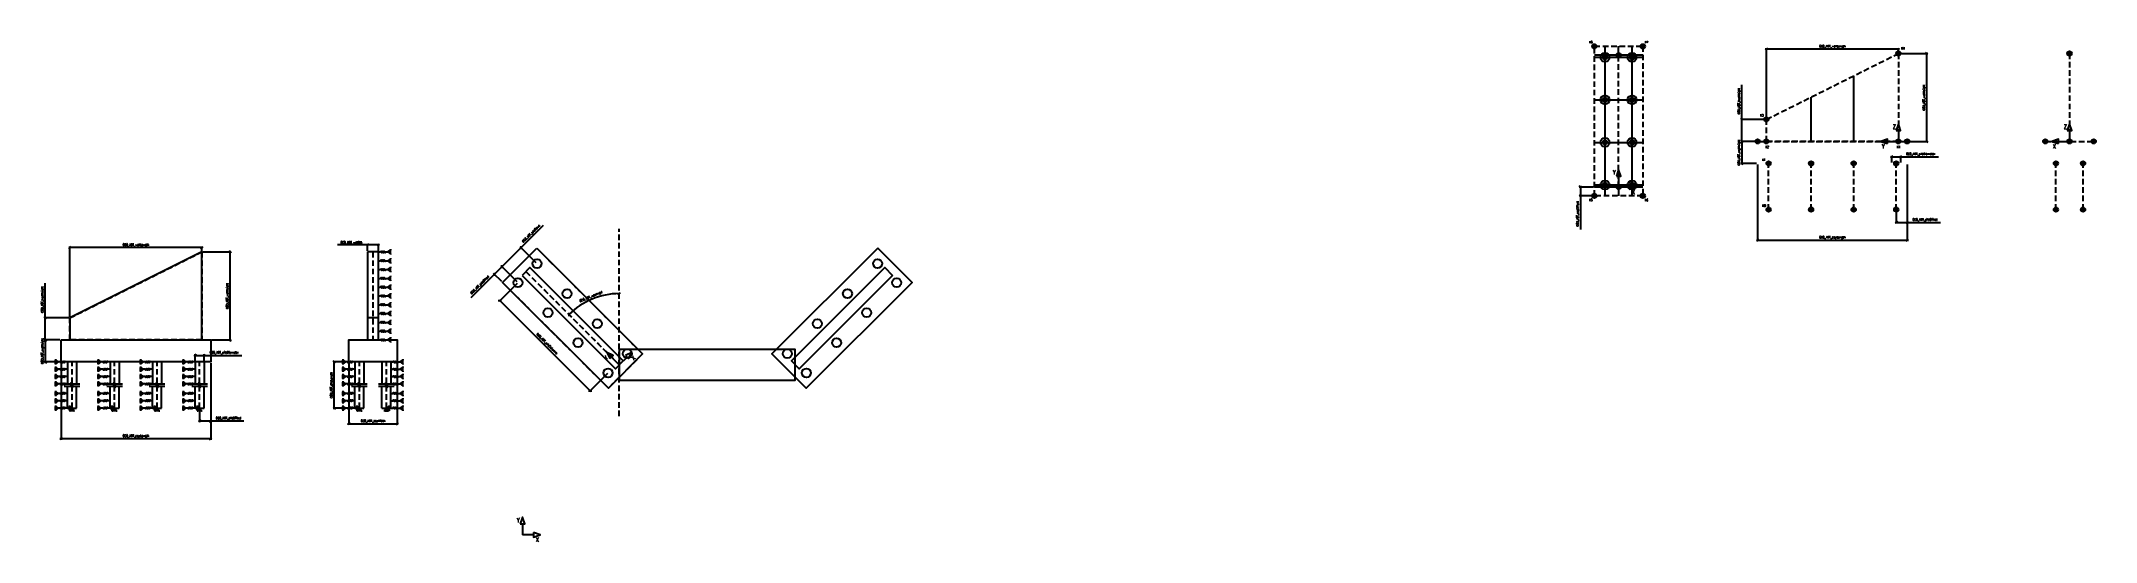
# Model space of a CAD drawing. Header units: millimetres. Extents: x 2155 to 48837, y -1600 to 9787.
import ezdxf

# ---------------------------------------------------------------- set-up
doc = ezdxf.new("R2010")
doc.units = ezdxf.units.MM
doc.linetypes.add('DASHED', pattern=[19.05, 12.7, -6.35])
for name, color, linetype in [('02', 2, 'Continuous'), ('03', 3, 'Continuous'), ('04', 4, 'Continuous'), ('05', 5, 'Continuous'), ('06', 6, 'Continuous'), ('07', 7, 'Continuous'), ('08', 8, 'Continuous'), ('Dimensions_07', 7, 'Continuous'), ('KPs_02', 2, 'Continuous'), ('Supports_06', 6, 'Continuous')]:
    doc.layers.add(name, color=color, linetype=linetype)
doc.styles.add('Romans', font='romans.shx', dxfattribs={"width": 0.9, "height": 50})
doc.dimstyles.new('Parameters', dxfattribs={"dimscale": 25, "dimtxt": 50, "dimasz": 2, "dimexe": 1, "dimexo": 1, "dimgap": 1, "dimtad": 1, "dimdec": 0, "dimlfac": 0.1, "dimzin": 0, "dimdsep": 46, "dimtxsty": 'Romans', "dimblk1": 'OBLIQUE', "dimblk2": 'OBLIQUE', "dimsah": 1, "dimcen": 2, "dimdle": 1, "dimclrd": 7, "dimclre": 7, "dimclrt": 160, "dimazin": 2, "dimtfac": 1, "dimtdec": 0, "dimtmove": 0, "dimatfit": 3, "dimfxl": 0, "dimfrac": 1, "dimarcsym": 0})

msp = doc.modelspace()

# ---------------------------------------------------------------- texts
at = {"layer": '03', "style": 'Romans', "width": 0.9}
for s, p in [('Z', (44216.7, 7789.4)), ('Z', (48103.2, 7789.4)), ('Y', (43967.5, 7344.6)), ('X', (47854, 7344.6)), ('Y', (37859.6, 6751.8)), ('X', (38290.8, 6306.9)), ('Y', (12957.3, -1155.4)), ('X', (13388.5, -1600.2))]:
    msp.add_text(s, height=100, dxfattribs=at).set_placement(p)
for s, p in [('Y', (14994.2, 2532.3)), ('X', (15613.7, 2522.6))]:
    msp.add_text(s, height=100, rotation=45, dxfattribs=at).set_placement(p)
at = {"layer": 'KPs_02', "style": 'Romans', "width": 0.9}
for s, p in [('K8', (37320.9, 9737.2)), ('K7', (38585.8, 9737.2)), ('K4', (44415, 9596.8)), ('K3', (41207.7, 8073.5)), ('KT', (41255.8, 7061.9)), ('K2', (41329.2, 7355.2)), ('K1', (44314, 7355.2)), ('K5', (37320.9, 6148.1)), ('K6', (38585.8, 6148.1)), ('KB', (41255.8, 6019.9))]:
    msp.add_text(s, height=50, dxfattribs=at).set_placement(p)

# ---------------------------------------------------------------- blocks, each defined once
blk = doc.blocks.new('_Oblique')
at = {"color": 0, "linetype": 'ByBlock', "lineweight": -2}
blk.add_line((-0.5, -0.5), (0.5, 0.5), dxfattribs=at)
blk = doc.blocks.new('*D7')
at = {"layer": 'DEFPOINTS', "color": 0, "transparency": 16777216}
for p in [(5807, 4992), (6451, 4992), (6007, 2992)]:
    blk.add_point(p, dxfattribs=at)
at = {"layer": 'Dimensions_07', "color": 7, "linetype": 'ByBlock', "lineweight": -2, "transparency": 16777216}
for p, q in [((5832, 4992), (6476, 4992)), ((6451, 2967), (6451, 5017)), ((6032, 2992), (6476, 2992))]:
    blk.add_line(p, q, dxfattribs=at)
at = {"layer": 'Dimensions_07', "color": 7, "lineweight": -2, "transparency": 16777216, "xscale": 50, "yscale": 50, "zscale": 50}
for p, rotation in [((6451, 4992), 90), ((6451, 2992), 270)]:
    blk.add_blockref('_Oblique', p, dxfattribs=dict(at, rotation=rotation))
at = {"layer": 'Dimensions_07', "color": 160, "transparency": 16777216, "insert": (6392, 3992), "char_height": 50, "attachment_point": 5, "rotation": 90, "style": 'Romans'}
blk.add_mtext('GEO_ABT_wallHeight', dxfattribs=at)
blk = doc.blocks.new('*D8')
at = {"layer": 'DEFPOINTS', "color": 0, "transparency": 16777216}
for p in [(2807, 5091), (5807, 4992), (2807, 3492)]:
    blk.add_point(p, dxfattribs=at)
at = {"layer": 'Dimensions_07', "color": 7, "linetype": 'ByBlock', "lineweight": -2, "transparency": 16777216}
for p, q in [((5832, 5091), (2782, 5091)), ((2807, 3517), (2807, 5116)), ((5807, 5017), (5807, 5116))]:
    blk.add_line(p, q, dxfattribs=at)
at = {"layer": 'Dimensions_07', "color": 7, "lineweight": -2, "transparency": 16777216, "xscale": 50, "yscale": 50, "zscale": 50, "rotation": 180}
blk.add_blockref('_Oblique', (2807, 5091), dxfattribs=at)
at = {"layer": 'Dimensions_07', "color": 7, "lineweight": -2, "transparency": 16777216, "xscale": 50, "yscale": 50, "zscale": 50}
blk.add_blockref('_Oblique', (5807, 5091), dxfattribs=at)
at = {"layer": 'Dimensions_07', "color": 160, "transparency": 16777216, "insert": (4307, 5149), "char_height": 50, "attachment_point": 5, "style": 'Romans'}
blk.add_mtext('GEO_ABT_wallLength', dxfattribs=at)
blk = doc.blocks.new('*D9')
at = {"layer": 'DEFPOINTS', "color": 0, "transparency": 16777216}
for p in [(2249, 3492), (2807, 3492), (2607, 2992)]:
    blk.add_point(p, dxfattribs=at)
at = {"layer": 'Dimensions_07', "color": 7, "linetype": 'ByBlock', "lineweight": -2, "transparency": 16777216}
for p, q in [((2249, 3492), (2249, 4280)), ((2782, 3492), (2224, 3492)), ((2249, 2967), (2249, 3492)), ((2582, 2992), (2224, 2992))]:
    blk.add_line(p, q, dxfattribs=at)
at = {"layer": 'Dimensions_07', "color": 7, "lineweight": -2, "transparency": 16777216, "xscale": 50, "yscale": 50, "zscale": 50}
for p, rotation in [((2249, 3492), 90), ((2249, 2992), 270)]:
    blk.add_blockref('_Oblique', p, dxfattribs=dict(at, rotation=rotation))
at = {"layer": 'Dimensions_07', "color": 160, "transparency": 16777216, "insert": (2190, 3911), "char_height": 50, "attachment_point": 5, "rotation": 90, "style": 'Romans'}
blk.add_mtext('GEO_ABT_heelHeight', dxfattribs=at)
blk = doc.blocks.new('*D10')
at = {"layer": 'DEFPOINTS', "color": 0, "transparency": 16777216}
for p in [(2607, 2992), (2249, 2492), (2607, 2492)]:
    blk.add_point(p, dxfattribs=at)
at = {"layer": 'Dimensions_07', "color": 7, "linetype": 'ByBlock', "lineweight": -2, "transparency": 16777216}
for p, q in [((2582, 2992), (2224, 2992)), ((2249, 3017), (2249, 2467)), ((2582, 2492), (2224, 2492))]:
    blk.add_line(p, q, dxfattribs=at)
at = {"layer": 'Dimensions_07', "color": 7, "lineweight": -2, "transparency": 16777216, "xscale": 50, "yscale": 50, "zscale": 50}
for p, rotation in [((2249, 2992), 90), ((2249, 2492), 270)]:
    blk.add_blockref('_Oblique', p, dxfattribs=dict(at, rotation=rotation))
at = {"layer": 'Dimensions_07', "color": 160, "transparency": 16777216, "insert": (2190, 2742), "char_height": 50, "attachment_point": 5, "rotation": 90, "style": 'Romans'}
blk.add_mtext('GEO_ABT_capHeight', dxfattribs=at)
blk = doc.blocks.new('*D11')
at = {"layer": 'DEFPOINTS', "color": 0, "transparency": 16777216}
for p in [(2607, 2492), (6007, 2492), (6007, 748)]:
    blk.add_point(p, dxfattribs=at)
at = {"layer": 'Dimensions_07', "color": 7, "linetype": 'ByBlock', "lineweight": -2, "transparency": 16777216}
for p, q in [((2607, 2467), (2607, 723)), ((6007, 2467), (6007, 723)), ((2582, 748), (6032, 748))]:
    blk.add_line(p, q, dxfattribs=at)
at = {"layer": 'Dimensions_07', "color": 7, "lineweight": -2, "transparency": 16777216, "xscale": 50, "yscale": 50, "zscale": 50, "rotation": 180}
blk.add_blockref('_Oblique', (2607, 748), dxfattribs=at)
at = {"layer": 'Dimensions_07', "color": 7, "lineweight": -2, "transparency": 16777216, "xscale": 50, "yscale": 50, "zscale": 50}
blk.add_blockref('_Oblique', (6007, 748), dxfattribs=at)
at = {"layer": 'Dimensions_07', "color": 160, "transparency": 16777216, "insert": (4307, 806), "char_height": 50, "attachment_point": 5, "style": 'Romans'}
blk.add_mtext('GEO_ABT_capLength', dxfattribs=at)
blk = doc.blocks.new('*D12')
at = {"layer": 'DEFPOINTS', "color": 0, "transparency": 16777216}
for p in [(9144, 2492), (10244, 2492), (10244, 1088)]:
    blk.add_point(p, dxfattribs=at)
at = {"layer": 'Dimensions_07', "color": 7, "linetype": 'ByBlock', "lineweight": -2, "transparency": 16777216}
for p, q in [((9144, 2467), (9144, 1063)), ((10244, 2467), (10244, 1063)), ((9119, 1088), (10269, 1088))]:
    blk.add_line(p, q, dxfattribs=at)
at = {"layer": 'Dimensions_07', "color": 7, "lineweight": -2, "transparency": 16777216, "xscale": 50, "yscale": 50, "zscale": 50, "rotation": 180}
blk.add_blockref('_Oblique', (9144, 1088), dxfattribs=at)
at = {"layer": 'Dimensions_07', "color": 7, "lineweight": -2, "transparency": 16777216, "xscale": 50, "yscale": 50, "zscale": 50}
blk.add_blockref('_Oblique', (10244, 1088), dxfattribs=at)
at = {"layer": 'Dimensions_07', "color": 160, "transparency": 16777216, "insert": (9694, 1146), "char_height": 50, "attachment_point": 5, "style": 'Romans'}
blk.add_mtext('GEO_ABT_capWidth', dxfattribs=at)
blk = doc.blocks.new('*D13')
at = {"layer": 'DEFPOINTS', "color": 0, "transparency": 16777216}
for p in [(6007, 2492), (5757, 1442), (6007, 1151)]:
    blk.add_point(p, dxfattribs=at)
at = {"layer": 'Dimensions_07', "color": 7, "linetype": 'ByBlock', "lineweight": -2, "transparency": 16777216}
for p, q in [((6007, 2467), (6007, 1126)), ((5757, 1417), (5757, 1126)), ((5732, 1151), (6007, 1151)), ((6007, 1151), (6763, 1151))]:
    blk.add_line(p, q, dxfattribs=at)
at = {"layer": 'Dimensions_07', "color": 7, "lineweight": -2, "transparency": 16777216, "xscale": 50, "yscale": 50, "zscale": 50, "rotation": 180}
blk.add_blockref('_Oblique', (5757, 1151), dxfattribs=at)
at = {"layer": 'Dimensions_07', "color": 7, "lineweight": -2, "transparency": 16777216, "xscale": 50, "yscale": 50, "zscale": 50}
blk.add_blockref('_Oblique', (6007, 1151), dxfattribs=at)
at = {"layer": 'Dimensions_07', "color": 160, "transparency": 16777216, "insert": (6410, 1209), "char_height": 50, "attachment_point": 5, "style": 'Romans'}
blk.add_mtext('GEO_ABT_pileOffset', dxfattribs=at)
blk = doc.blocks.new('*D14')
at = {"layer": 'DEFPOINTS', "color": 0, "transparency": 16777216}
for p in [(12986, 4295), (15037, 2244), (14628, 1835)]:
    blk.add_point(p, dxfattribs=at)
at = {"layer": 'Dimensions_07', "color": 7, "linetype": 'ByBlock', "lineweight": -2, "transparency": 16777216}
for p, q in [((12969, 4277), (12559, 3868)), ((12559, 3903), (14645, 1817)), ((15019, 2226), (14610, 1817))]:
    blk.add_line(p, q, dxfattribs=at)
at = {"layer": 'Dimensions_07', "color": 7, "lineweight": -2, "transparency": 16777216, "xscale": 50, "yscale": 50, "zscale": 50}
for p, rotation in [((12577, 3885), 135), ((14628, 1835), 315)]:
    blk.add_blockref('_Oblique', p, dxfattribs=dict(at, rotation=rotation))
at = {"layer": 'Dimensions_07', "color": 160, "transparency": 16777216, "insert": (13644, 2901), "char_height": 50, "attachment_point": 5, "rotation": 315, "style": 'Romans'}
blk.add_mtext('GEO_ABT_pileColumns', dxfattribs=at)
blk = doc.blocks.new('*D15')
at = {"layer": 'DEFPOINTS', "color": 0, "transparency": 16777216}
for p in [(13059, 5092), (13421, 4729), (12986, 4295)]:
    blk.add_point(p, dxfattribs=at)
at = {"layer": 'Dimensions_07', "color": 7, "linetype": 'ByBlock', "lineweight": -2, "transparency": 16777216}
for p, q in [((13059, 5092), (13571, 5603)), ((12606, 4639), (13059, 5092)), ((12969, 4312), (12606, 4674)), ((13404, 4747), (13041, 5109))]:
    blk.add_line(p, q, dxfattribs=at)
at = {"layer": 'Dimensions_07', "color": 7, "lineweight": -2, "transparency": 16777216, "xscale": 50, "yscale": 50, "zscale": 50}
for p, rotation in [((12624, 4657), 224.9999999999999), ((13059, 5092), 44.99999999999989)]:
    blk.add_blockref('_Oblique', p, dxfattribs=dict(at, rotation=rotation))
at = {"layer": 'Dimensions_07', "color": 160, "transparency": 16777216, "insert": (13291, 5406), "char_height": 50, "attachment_point": 5, "rotation": 45, "style": 'Romans'}
blk.add_mtext('GEO_ABT_pileRows', dxfattribs=at)
blk = doc.blocks.new('*D16')
at = {"layer": 'DEFPOINTS', "color": 0, "transparency": 16777216}
for p in [(15290, 5515), (13168, 4547), (14871, 3990), (15290, 2426), (15290, 1260)]:
    blk.add_point(p, dxfattribs=at)
at = {"layer": 'Dimensions_07', "color": 7, "linetype": 'ByBlock', "lineweight": -2, "transparency": 16777216}
blk.add_arc((15290, 2426), 1619, 90, 135, dxfattribs=at)
at = {"layer": 'Dimensions_07', "color": 7, "lineweight": -2, "transparency": 16777216, "xscale": 50, "yscale": 50, "zscale": 50}
blk.add_blockref('_Oblique', (15290, 4045), dxfattribs=at)
at = {"layer": 'Dimensions_07', "color": 7, "lineweight": -2, "transparency": 16777216, "xscale": 50, "yscale": 50, "zscale": 50, "rotation": 225}
blk.add_blockref('_Oblique', (14145, 3571), dxfattribs=at)
at = {"layer": 'Dimensions_07', "color": 160, "transparency": 16777216, "insert": (14648, 3976), "char_height": 50, "attachment_point": 5, "rotation": 22.5, "style": 'Romans'}
blk.add_mtext('GEO_ABT_wallAngle', dxfattribs=at)
blk = doc.blocks.new('*D17')
at = {"layer": 'DEFPOINTS', "color": 0, "transparency": 16777216}
for p in [(12453, 4485), (12638, 4300), (12986, 4295)]:
    blk.add_point(p, dxfattribs=at)
at = {"layer": 'Dimensions_07', "color": 7, "linetype": 'ByBlock', "lineweight": -2, "transparency": 16777216}
for p, q in [((12642, 4674), (12453, 4485)), ((12969, 4312), (12606, 4674)), ((12453, 4485), (11918, 3951)), ((12620, 4318), (12435, 4503))]:
    blk.add_line(p, q, dxfattribs=at)
at = {"layer": 'Dimensions_07', "color": 7, "lineweight": -2, "transparency": 16777216, "xscale": 50, "yscale": 50, "zscale": 50}
for p, rotation in [((12624, 4657), 44.99999999999984), ((12453, 4485), 224.9999999999999)]:
    blk.add_blockref('_Oblique', p, dxfattribs=dict(at, rotation=rotation))
at = {"layer": 'Dimensions_07', "color": 160, "transparency": 16777216, "insert": (12127, 4242), "char_height": 50, "attachment_point": 5, "rotation": 45, "style": 'Romans'}
blk.add_mtext('GEO_ABT_pileOffset', dxfattribs=at)
blk = doc.blocks.new('*D18')
at = {"layer": 'DEFPOINTS', "color": 0, "transparency": 16777216}
for p in [(9569, 5155), (9569, 4992), (9819, 4992)]:
    blk.add_point(p, dxfattribs=at)
at = {"layer": 'Dimensions_07', "color": 7, "linetype": 'ByBlock', "lineweight": -2, "transparency": 16777216}
for p, q in [((9569, 5155), (8892, 5155)), ((9569, 5017), (9569, 5180)), ((9844, 5155), (9569, 5155)), ((9819, 5017), (9819, 5180))]:
    blk.add_line(p, q, dxfattribs=at)
at = {"layer": 'Dimensions_07', "color": 7, "lineweight": -2, "transparency": 16777216, "xscale": 50, "yscale": 50, "zscale": 50, "rotation": 180}
blk.add_blockref('_Oblique', (9569, 5155), dxfattribs=at)
at = {"layer": 'Dimensions_07', "color": 7, "lineweight": -2, "transparency": 16777216, "xscale": 50, "yscale": 50, "zscale": 50}
blk.add_blockref('_Oblique', (9819, 5155), dxfattribs=at)
at = {"layer": 'Dimensions_07', "color": 160, "transparency": 16777216, "insert": (9205, 5207), "char_height": 50, "attachment_point": 5, "style": 'Romans'}
blk.add_mtext('GEO_ABT_wallThk', dxfattribs=at)
blk = doc.blocks.new('*D19')
at = {"layer": 'DEFPOINTS', "color": 0, "transparency": 16777216}
for p in [(8815, 2492), (9144, 2492), (9284, 1442)]:
    blk.add_point(p, dxfattribs=at)
at = {"layer": 'Dimensions_07', "color": 7, "linetype": 'ByBlock', "lineweight": -2, "transparency": 16777216}
for p, q in [((9119, 2492), (8790, 2492)), ((8815, 1417), (8815, 2517)), ((9259, 1442), (8790, 1442))]:
    blk.add_line(p, q, dxfattribs=at)
at = {"layer": 'Dimensions_07', "color": 7, "lineweight": -2, "transparency": 16777216, "xscale": 50, "yscale": 50, "zscale": 50}
for p, rotation in [((8815, 2492), 90), ((8815, 1442), 270)]:
    blk.add_blockref('_Oblique', p, dxfattribs=dict(at, rotation=rotation))
at = {"layer": 'Dimensions_07', "color": 160, "transparency": 16777216, "insert": (8757, 1967), "char_height": 50, "attachment_point": 5, "rotation": 90, "style": 'Romans'}
blk.add_mtext('GEO_ABT_pileLength', dxfattribs=at)
blk = doc.blocks.new('*D20')
at = {"layer": 'DEFPOINTS', "color": 0, "transparency": 16777216}
for p in [(5655, 2492), (5860, 2642), (5860, 2492)]:
    blk.add_point(p, dxfattribs=at)
at = {"layer": 'Dimensions_07', "color": 7, "linetype": 'ByBlock', "lineweight": -2, "transparency": 16777216}
for p, q in [((5630, 2642), (5860, 2642)), ((5655, 2517), (5655, 2667)), ((5860, 2517), (5860, 2667)), ((5860, 2642), (6716, 2642))]:
    blk.add_line(p, q, dxfattribs=at)
at = {"layer": 'Dimensions_07', "color": 7, "lineweight": -2, "transparency": 16777216, "xscale": 50, "yscale": 50, "zscale": 50, "rotation": 180}
blk.add_blockref('_Oblique', (5655, 2642), dxfattribs=at)
at = {"layer": 'Dimensions_07', "color": 7, "lineweight": -2, "transparency": 16777216, "xscale": 50, "yscale": 50, "zscale": 50}
blk.add_blockref('_Oblique', (5860, 2642), dxfattribs=at)
at = {"layer": 'Dimensions_07', "color": 160, "transparency": 16777216, "insert": (6313, 2701), "char_height": 50, "attachment_point": 5, "style": 'Romans'}
blk.add_mtext('GEO_ABT_pileDiameter', dxfattribs=at)
blk = doc.blocks.new('*D27')
at = {"layer": 'DEFPOINTS', "color": 0}
for p in [(44351, 9505), (44994, 9505), (44551, 7505)]:
    blk.add_point(p, dxfattribs=at)
at = {"layer": 'Dimensions_07', "color": 7, "linetype": 'ByBlock', "lineweight": -2, "transparency": 16777216}
for p, q in [((44376, 9505), (45019, 9505)), ((44994, 7480), (44994, 9530)), ((44576, 7505), (45019, 7505))]:
    blk.add_line(p, q, dxfattribs=at)
at = {"layer": 'Dimensions_07', "color": 7, "lineweight": -2, "transparency": 16777216, "xscale": 50, "yscale": 50, "zscale": 50}
for p, rotation in [((44994, 9505), 90), ((44994, 7505), 270)]:
    blk.add_blockref('_Oblique', p, dxfattribs=dict(at, rotation=rotation))
at = {"layer": 'Dimensions_07', "color": 160, "transparency": 16777216, "insert": (44936, 8505), "char_height": 50, "attachment_point": 5, "rotation": 90, "style": 'Romans'}
blk.add_mtext('GEO_ABT_wallHeight', dxfattribs=at)
blk = doc.blocks.new('*D28')
at = {"layer": 'DEFPOINTS', "color": 0}
for p in [(41351, 9604), (44351, 9505), (41351, 8005)]:
    blk.add_point(p, dxfattribs=at)
at = {"layer": 'Dimensions_07', "color": 7, "linetype": 'ByBlock', "lineweight": -2, "transparency": 16777216}
for p, q in [((44376, 9604), (41326, 9604)), ((41351, 8030), (41351, 9629)), ((44351, 9530), (44351, 9629))]:
    blk.add_line(p, q, dxfattribs=at)
at = {"layer": 'Dimensions_07', "color": 7, "lineweight": -2, "transparency": 16777216, "xscale": 50, "yscale": 50, "zscale": 50, "rotation": 180}
blk.add_blockref('_Oblique', (41351, 9604), dxfattribs=at)
at = {"layer": 'Dimensions_07', "color": 7, "lineweight": -2, "transparency": 16777216, "xscale": 50, "yscale": 50, "zscale": 50}
blk.add_blockref('_Oblique', (44351, 9604), dxfattribs=at)
at = {"layer": 'Dimensions_07', "color": 160, "transparency": 16777216, "insert": (42851, 9662), "char_height": 50, "attachment_point": 5, "style": 'Romans'}
blk.add_mtext('GEO_ABT_wallLength', dxfattribs=at)
blk = doc.blocks.new('*D29')
at = {"layer": 'DEFPOINTS', "color": 0}
for p in [(40792, 8005), (41351, 8005), (41151, 7505)]:
    blk.add_point(p, dxfattribs=at)
at = {"layer": 'Dimensions_07', "color": 7, "linetype": 'ByBlock', "lineweight": -2, "transparency": 16777216}
for p, q in [((40792, 8005), (40792, 8793)), ((41326, 8005), (40767, 8005)), ((40792, 7480), (40792, 8005)), ((41126, 7505), (40767, 7505))]:
    blk.add_line(p, q, dxfattribs=at)
at = {"layer": 'Dimensions_07', "color": 7, "lineweight": -2, "transparency": 16777216, "xscale": 50, "yscale": 50, "zscale": 50}
for p, rotation in [((40792, 8005), 90), ((40792, 7505), 270)]:
    blk.add_blockref('_Oblique', p, dxfattribs=dict(at, rotation=rotation))
at = {"layer": 'Dimensions_07', "color": 160, "transparency": 16777216, "insert": (40734, 8424), "char_height": 50, "attachment_point": 5, "rotation": 90, "style": 'Romans'}
blk.add_mtext('GEO_ABT_heelHeight', dxfattribs=at)
blk = doc.blocks.new('*D30')
at = {"layer": 'DEFPOINTS', "color": 0}
for p in [(41151, 7505), (40792, 7005), (41151, 7005)]:
    blk.add_point(p, dxfattribs=at)
at = {"layer": 'Dimensions_07', "color": 7, "linetype": 'ByBlock', "lineweight": -2, "transparency": 16777216}
for p, q in [((41126, 7505), (40767, 7505)), ((40792, 7530), (40792, 6980)), ((41126, 7005), (40767, 7005))]:
    blk.add_line(p, q, dxfattribs=at)
at = {"layer": 'Dimensions_07', "color": 7, "lineweight": -2, "transparency": 16777216, "xscale": 50, "yscale": 50, "zscale": 50}
for p, rotation in [((40792, 7505), 90), ((40792, 7005), 270)]:
    blk.add_blockref('_Oblique', p, dxfattribs=dict(at, rotation=rotation))
at = {"layer": 'Dimensions_07', "color": 160, "transparency": 16777216, "insert": (40734, 7255), "char_height": 50, "attachment_point": 5, "rotation": 90, "style": 'Romans'}
blk.add_mtext('GEO_ABT_capHeight', dxfattribs=at)
blk = doc.blocks.new('*D31')
at = {"layer": 'DEFPOINTS', "color": 0}
for p in [(41151, 7005), (44551, 7005), (44551, 5261)]:
    blk.add_point(p, dxfattribs=at)
at = {"layer": 'Dimensions_07', "color": 7, "linetype": 'ByBlock', "lineweight": -2, "transparency": 16777216}
for p, q in [((41151, 6980), (41151, 5236)), ((44551, 6980), (44551, 5236)), ((41126, 5261), (44576, 5261))]:
    blk.add_line(p, q, dxfattribs=at)
at = {"layer": 'Dimensions_07', "color": 7, "lineweight": -2, "transparency": 16777216, "xscale": 50, "yscale": 50, "zscale": 50, "rotation": 180}
blk.add_blockref('_Oblique', (41151, 5261), dxfattribs=at)
at = {"layer": 'Dimensions_07', "color": 7, "lineweight": -2, "transparency": 16777216, "xscale": 50, "yscale": 50, "zscale": 50}
blk.add_blockref('_Oblique', (44551, 5261), dxfattribs=at)
at = {"layer": 'Dimensions_07', "color": 160, "transparency": 16777216, "insert": (42851, 5319), "char_height": 50, "attachment_point": 5, "style": 'Romans'}
blk.add_mtext('GEO_ABT_capLength', dxfattribs=at)
blk = doc.blocks.new('*D32')
at = {"layer": 'DEFPOINTS', "color": 0}
for p in [(44551, 7005), (44301, 5955), (44551, 5664)]:
    blk.add_point(p, dxfattribs=at)
at = {"layer": 'Dimensions_07', "color": 7, "linetype": 'ByBlock', "lineweight": -2, "transparency": 16777216}
for p, q in [((44551, 6980), (44551, 5639)), ((44276, 5664), (44551, 5664)), ((44301, 5930), (44301, 5639)), ((44551, 5664), (45306, 5664))]:
    blk.add_line(p, q, dxfattribs=at)
at = {"layer": 'Dimensions_07', "color": 7, "lineweight": -2, "transparency": 16777216, "xscale": 50, "yscale": 50, "zscale": 50, "rotation": 180}
blk.add_blockref('_Oblique', (44301, 5664), dxfattribs=at)
at = {"layer": 'Dimensions_07', "color": 7, "lineweight": -2, "transparency": 16777216, "xscale": 50, "yscale": 50, "zscale": 50}
blk.add_blockref('_Oblique', (44551, 5664), dxfattribs=at)
at = {"layer": 'Dimensions_07', "color": 160, "transparency": 16777216, "insert": (44953, 5722), "char_height": 50, "attachment_point": 5, "style": 'Romans'}
blk.add_mtext('GEO_ABT_pileOffset', dxfattribs=at)
blk = doc.blocks.new('*D26')
at = {"layer": 'DEFPOINTS', "color": 0}
for p in [(44198, 7005), (44403, 7155), (44403, 7005)]:
    blk.add_point(p, dxfattribs=at)
at = {"layer": 'Dimensions_07', "color": 7, "linetype": 'ByBlock', "lineweight": -2, "transparency": 16777216}
for p, q in [((44173, 7155), (44403, 7155)), ((44198, 7030), (44198, 7180)), ((44403, 7030), (44403, 7180)), ((44403, 7155), (45259, 7155))]:
    blk.add_line(p, q, dxfattribs=at)
at = {"layer": 'Dimensions_07', "color": 7, "lineweight": -2, "transparency": 16777216, "xscale": 50, "yscale": 50, "zscale": 50, "rotation": 180}
blk.add_blockref('_Oblique', (44198, 7155), dxfattribs=at)
at = {"layer": 'Dimensions_07', "color": 7, "lineweight": -2, "transparency": 16777216, "xscale": 50, "yscale": 50, "zscale": 50}
blk.add_blockref('_Oblique', (44403, 7155), dxfattribs=at)
at = {"layer": 'Dimensions_07', "color": 160, "transparency": 16777216, "insert": (44856, 7214), "char_height": 50, "attachment_point": 5, "style": 'Romans'}
blk.add_mtext('GEO_ABT_pileDiameter', dxfattribs=at)
blk = doc.blocks.new('*D33')
at = {"layer": 'DEFPOINTS', "color": 0, "transparency": 16777216}
for p in [(37125, 6268), (37443, 6468), (37443, 6268)]:
    blk.add_point(p, dxfattribs=at)
at = {"layer": 'Dimensions_07', "color": 7, "linetype": 'ByBlock', "lineweight": -2, "transparency": 16777216}
for p, q in [((37418, 6468), (37100, 6468)), ((37418, 6268), (37100, 6268)), ((37125, 6493), (37125, 6268)), ((37125, 6268), (37125, 5506))]:
    blk.add_line(p, q, dxfattribs=at)
at = {"layer": 'Dimensions_07', "color": 7, "lineweight": -2, "transparency": 16777216, "xscale": 50, "yscale": 50, "zscale": 50}
for p, rotation in [((37125, 6468), 90), ((37125, 6268), 270)]:
    blk.add_blockref('_Oblique', p, dxfattribs=dict(at, rotation=rotation))
at = {"layer": 'Dimensions_07', "color": 160, "transparency": 16777216, "insert": (37067, 5862), "char_height": 50, "attachment_point": 5, "rotation": 90, "style": 'Romans'}
blk.add_mtext('{\\C7;GEO_ABT_capOffset}', dxfattribs=at)

# ---------------------------------------------------------------- dimensions: what is measured, and where the dimension line sits
at = {"layer": 'Dimensions_07'}
for base, p1, p2, text, picture, middle in [((41350.5, 9603.9), (44350.5, 9505.3), (41350.5, 8005.3), 'GEO_ABT_wallLength', '*D28', (42850.5, 9662.2)), ((44550.5, 5260.9), (41150.5, 7005.3), (44550.5, 7005.3), 'GEO_ABT_capLength', '*D31', (42850.5, 5319.2)), ((44403, 7155.2), (44198, 7005.3), (44403, 7005.3), 'GEO_ABT_pileDiameter', '*D26', (44856.2, 7213.6)), ((44550.5, 5663.9), (44300.5, 5955.3), (44550.5, 7005.3), 'GEO_ABT_pileOffset', '*D32', (44953.4, 5722.3)), ((2807, 5091), (5807, 4992.4), (2807, 3492.4), 'GEO_ABT_wallLength', '*D8', (4307, 5149.3)), ((9568.6, 5154.8), (9818.6, 4992.4), (9568.6, 4992.4), 'GEO_ABT_wallThk', '*D18', (9205.4, 5207.1)), ((6007, 747.9), (2607, 2492.4), (6007, 2492.4), 'GEO_ABT_capLength', '*D11', (4307, 806.3)), ((5859.5, 2642.3), (5654.5, 2492.4), (5859.5, 2492.4), 'GEO_ABT_pileDiameter', '*D20', (6312.8, 2700.7)), ((6007, 1151), (5757, 1442.4), (6007, 2492.4), 'GEO_ABT_pileOffset', '*D13', (6409.9, 1209.4)), ((10243.6, 1087.6), (9143.6, 2492.4), (10243.6, 2492.4), 'GEO_ABT_capWidth', '*D12', (9693.6, 1146))]:
    dim = msp.add_linear_dim(base=base, p1=p1, p2=p2, text=text, dimstyle='Parameters', dxfattribs=at)
    dim.commit()
    dim.dimension.update_dxf_attribs({"geometry": picture, "text_midpoint": middle})
for base, p1, p2, text, picture, middle in [((44994.1, 9505.3), (44550.5, 7505.3), (44350.5, 9505.3), 'GEO_ABT_wallHeight', '*D27', (44935.8, 8505.3)), ((40792.1, 8005.3), (41150.5, 7505.3), (41350.5, 8005.3), 'GEO_ABT_heelHeight', '*D29', (40733.8, 8424.2)), ((37125.5, 6267.7), (37443.4, 6467.7), (37443.4, 6267.7), '{\\C7;GEO_ABT_capOffset}', '*D33', (37067.1, 5861.6)), ((6450.7, 4992.4), (6007, 2992.4), (5807, 4992.4), 'GEO_ABT_wallHeight', '*D7', (6392.3, 3992.4)), ((2248.6, 3492.4), (2607, 2992.4), (2807, 3492.4), 'GEO_ABT_heelHeight', '*D9', (2190.3, 3911.3)), ((8815.3, 2492.4), (9283.6, 1442.4), (9143.6, 2492.4), 'GEO_ABT_pileLength', '*D19', (8757, 1967.4))]:
    dim = msp.add_linear_dim(base=base, p1=p1, p2=p2, angle=90, text=text, dimstyle='Parameters', dxfattribs=at)
    dim.commit()
    dim.dimension.update_dxf_attribs({"geometry": picture, "text_midpoint": middle})
for base, p1, p2, picture, middle in [((40792.1, 7005.3), (41150.5, 7505.3), (41150.5, 7005.3), '*D30', (40792.1, 7255.3)), ((2248.6, 2492.4), (2607, 2992.4), (2607, 2492.4), '*D10', (2248.6, 2742.4))]:
    dim = msp.add_linear_dim(base=base, p1=p1, p2=p2, angle=90, text='GEO_ABT_capHeight', dimstyle='Parameters', dxfattribs=at)
    dim.commit()
    dim.dimension.update_dxf_attribs({"geometry": picture, "text_midpoint": middle, "dimtype": 160})
for p2, distance, text, picture, middle in [((13421.3, 4729.4), 512.3, 'GEO_ABT_pileRows', '*D15', (13291.3, 5406.4)), ((15037, 2243.9), -578.9, 'GEO_ABT_pileColumns', '*D14', (13643.6, 2901.1))]:
    dim = msp.add_aligned_dim(p1=(12986.4, 4294.5), p2=p2, distance=distance, text=text, dimstyle='Parameters', dxfattribs=at)
    dim.commit()
    dim.dimension.update_dxf_attribs({"geometry": picture, "text_midpoint": middle})
dim = msp.add_angular_dim_2l(base=(14870.7, 3990.2), line1=((15289.8, 1259.6), (15289.8, 5515.4)), line2=((13168.5, 4547.3), (15289.8, 2426)), text='GEO_ABT_wallAngle', dimstyle='Parameters', dxfattribs=at)
dim.commit()
dim.dimension.update_dxf_attribs({"geometry": '*D16', "text_midpoint": (14647.8, 3976)})
dim = msp.add_linear_dim(base=(12452.7, 4485.3), p1=(12986.4, 4294.5), p2=(12638.2, 4299.8), angle=225, text='GEO_ABT_pileOffset', dimstyle='Parameters', override={"dimtmove": 0}, dxfattribs=at)
dim.commit()
dim.dimension.update_dxf_attribs({"geometry": '*D17', "text_midpoint": (12167.8, 4200.4), "dimtype": 160})

# ---------------------------------------------------------------- hatches: boundary and pattern name
at = {"layer": '02', "transparency": 33554483}
h = msp.add_hatch(color=256, dxfattribs=at)
h.dxf.hatch_style = 1
edge = h.paths.add_edge_path()
edge.add_arc((37443.4, 9667.7), 50, 0, 360)
h = msp.add_hatch(color=256, dxfattribs=at)
h.dxf.hatch_style = 1
edge = h.paths.add_edge_path()
edge.add_arc((38543.4, 9667.7), 50, 0, 360)
h = msp.add_hatch(color=256, dxfattribs=at)
h.dxf.hatch_style = 1
edge = h.paths.add_edge_path()
edge.add_arc((44350.5, 9505.3), 50, 0, 360)
h = msp.add_hatch(color=256, dxfattribs=at)
h.dxf.hatch_style = 1
edge = h.paths.add_edge_path()
edge.add_arc((48237.1, 9505.3), 50, 0, 360)
h = msp.add_hatch(color=256, dxfattribs=at)
h.dxf.hatch_style = 1
edge = h.paths.add_edge_path()
edge.add_arc((41350.5, 8005.3), 50, 0, 360)
h = msp.add_hatch(color=256, dxfattribs=at)
h.dxf.hatch_style = 1
edge = h.paths.add_edge_path()
edge.add_arc((41350.5, 7505.3), 50, 0, 360)
h = msp.add_hatch(color=256, dxfattribs=at)
h.dxf.hatch_style = 1
edge = h.paths.add_edge_path()
edge.add_arc((44350.5, 7505.3), 50, 0, 360)
h = msp.add_hatch(color=256, dxfattribs=at)
h.dxf.hatch_style = 1
edge = h.paths.add_edge_path()
edge.add_arc((47687.1, 7505.3), 50, 0, 360)
h = msp.add_hatch(color=256, dxfattribs=at)
h.dxf.hatch_style = 1
edge = h.paths.add_edge_path()
edge.add_arc((48237.1, 7505.3), 50, 0, 360)
h = msp.add_hatch(color=256, dxfattribs=at)
h.dxf.hatch_style = 1
edge = h.paths.add_edge_path()
edge.add_arc((48787.1, 7505.3), 50, 0, 360)
h = msp.add_hatch(color=256, dxfattribs=at)
h.dxf.hatch_style = 1
edge = h.paths.add_edge_path()
edge.add_arc((41400.5, 7005.3), 50, 0, 360)
h = msp.add_hatch(color=256, dxfattribs=at)
h.dxf.hatch_style = 1
edge = h.paths.add_edge_path()
edge.add_arc((42367.2, 7005.3), 50, 0, 360)
h = msp.add_hatch(color=256, dxfattribs=at)
h.dxf.hatch_style = 1
edge = h.paths.add_edge_path()
edge.add_arc((43333.9, 7005.3), 50, 0, 360)
h = msp.add_hatch(color=256, dxfattribs=at)
h.dxf.hatch_style = 1
edge = h.paths.add_edge_path()
edge.add_arc((44300.5, 7005.3), 50, 0, 360)
h = msp.add_hatch(color=256, dxfattribs=at)
h.dxf.hatch_style = 1
edge = h.paths.add_edge_path()
edge.add_arc((47929.6, 7005.3), 50, 0, 360)
h = msp.add_hatch(color=256, dxfattribs=at)
h.dxf.hatch_style = 1
edge = h.paths.add_edge_path()
edge.add_arc((48544.6, 7005.3), 50, 0, 360)
h = msp.add_hatch(color=256, dxfattribs=at)
h.dxf.hatch_style = 1
edge = h.paths.add_edge_path()
edge.add_arc((37443.4, 6267.7), 50, 0, 360)
h = msp.add_hatch(color=256, dxfattribs=at)
h.dxf.hatch_style = 1
edge = h.paths.add_edge_path()
edge.add_arc((38543.4, 6267.7), 50, 0, 360)
h = msp.add_hatch(color=256, dxfattribs=at)
h.dxf.hatch_style = 1
edge = h.paths.add_edge_path()
edge.add_arc((41400.5, 5955.3), 50, 0, 360)
h = msp.add_hatch(color=256, dxfattribs=at)
h.dxf.hatch_style = 1
edge = h.paths.add_edge_path()
edge.add_arc((42367.2, 5955.3), 50, 0, 360)
h = msp.add_hatch(color=256, dxfattribs=at)
h.dxf.hatch_style = 1
edge = h.paths.add_edge_path()
edge.add_arc((43333.9, 5955.3), 50, 0, 360)
h = msp.add_hatch(color=256, dxfattribs=at)
h.dxf.hatch_style = 1
edge = h.paths.add_edge_path()
edge.add_arc((44300.5, 5955.3), 50, 0, 360)
h = msp.add_hatch(color=256, dxfattribs=at)
h.dxf.hatch_style = 1
edge = h.paths.add_edge_path()
edge.add_arc((47929.6, 5955.3), 50, 0, 360)
h = msp.add_hatch(color=256, dxfattribs=at)
h.dxf.hatch_style = 1
edge = h.paths.add_edge_path()
edge.add_arc((48544.6, 5955.3), 50, 0, 360)
at = {"layer": '08', "transparency": 33554483}
h = msp.add_hatch(color=256, dxfattribs=at)
h.dxf.hatch_style = 1
edge = h.paths.add_edge_path()
edge.add_arc((37685.9, 9417.7), 50, 0, 360)
h = msp.add_hatch(color=256, dxfattribs=at)
h.dxf.hatch_style = 1
edge = h.paths.add_edge_path()
edge.add_arc((37993.4, 9467.7), 50, 0, 360)
h = msp.add_hatch(color=256, dxfattribs=at)
h.dxf.hatch_style = 1
edge = h.paths.add_edge_path()
edge.add_arc((38300.9, 9417.7), 50, 0, 360)
h = msp.add_hatch(color=256, dxfattribs=at)
h.dxf.hatch_style = 1
edge = h.paths.add_edge_path()
edge.add_arc((37685.9, 8451), 50, 0, 360)
h = msp.add_hatch(color=256, dxfattribs=at)
h.dxf.hatch_style = 1
edge = h.paths.add_edge_path()
edge.add_arc((38300.9, 8451), 50, 0, 360)
h = msp.add_hatch(color=256, dxfattribs=at)
h.dxf.hatch_style = 1
edge = h.paths.add_edge_path()
edge.add_arc((37685.9, 7484.3), 50, 0, 360)
h = msp.add_hatch(color=256, dxfattribs=at)
h.dxf.hatch_style = 1
edge = h.paths.add_edge_path()
edge.add_arc((38300.9, 7484.3), 50, 0, 360)
h = msp.add_hatch(color=256, dxfattribs=at)
h.dxf.hatch_style = 1
edge = h.paths.add_edge_path()
edge.add_arc((41150.5, 7505.3), 50, 0, 360)
h = msp.add_hatch(color=256, dxfattribs=at)
h.dxf.hatch_style = 1
edge = h.paths.add_edge_path()
edge.add_arc((44550.5, 7505.3), 50, 0, 360)
h = msp.add_hatch(color=256, dxfattribs=at)
h.dxf.hatch_style = 1
edge = h.paths.add_edge_path()
edge.add_arc((37685.9, 6517.7), 50, 0, 360)
h = msp.add_hatch(color=256, dxfattribs=at)
h.dxf.hatch_style = 1
edge = h.paths.add_edge_path()
edge.add_arc((38300.9, 6517.7), 50, 0, 360)
h = msp.add_hatch(color=256, dxfattribs=at)
h.dxf.hatch_style = 1
edge = h.paths.add_edge_path()
edge.add_arc((37993.4, 6467.7), 50, 0, 360)

# ---------------------------------------------------------------- linework, layer by layer
at = {"layer": '02', "transparency": 33554495}
for points in [[(9818.6, 4992.4), (9868.6, 4992.4), (9877.9, 5012.4), (9887.2, 4992.4), (9896.5, 4972.4), (9905.7, 4992.4), (9915, 5012.4), (9924.3, 4992.4), (9933.6, 4972.4), (9942.9, 4992.4), (9952.2, 5012.4), (9961.5, 4992.4), (9970.7, 4972.4), (9980, 4992.4), (10030, 4992.4)], [(9818.6, 4792.4), (9868.6, 4792.4), (9877.9, 4812.4), (9887.2, 4792.4), (9896.5, 4772.4), (9905.7, 4792.4), (9915, 4812.4), (9924.3, 4792.4), (9933.6, 4772.4), (9942.9, 4792.4), (9952.2, 4812.4), (9961.5, 4792.4), (9970.7, 4772.4), (9980, 4792.4), (10030, 4792.4)], [(9818.6, 4592.4), (9868.6, 4592.4), (9877.9, 4612.4), (9887.2, 4592.4), (9896.5, 4572.4), (9905.7, 4592.4), (9915, 4612.4), (9924.3, 4592.4), (9933.6, 4572.4), (9942.9, 4592.4), (9952.2, 4612.4), (9961.5, 4592.4), (9970.7, 4572.4), (9980, 4592.4), (10030, 4592.4)], [(9818.6, 4392.4), (9868.6, 4392.4), (9877.9, 4412.4), (9887.2, 4392.4), (9896.5, 4372.4), (9905.7, 4392.4), (9915, 4412.4), (9924.3, 4392.4), (9933.6, 4372.4), (9942.9, 4392.4), (9952.2, 4412.4), (9961.5, 4392.4), (9970.7, 4372.4), (9980, 4392.4), (10030, 4392.4)], [(9818.6, 4192.4), (9868.6, 4192.4), (9877.9, 4212.4), (9887.2, 4192.4), (9896.5, 4172.4), (9905.7, 4192.4), (9915, 4212.4), (9924.3, 4192.4), (9933.6, 4172.4), (9942.9, 4192.4), (9952.2, 4212.4), (9961.5, 4192.4), (9970.7, 4172.4), (9980, 4192.4), (10030, 4192.4)], [(9818.6, 3992.4), (9868.6, 3992.4), (9877.9, 4012.4), (9887.2, 3992.4), (9896.5, 3972.4), (9905.7, 3992.4), (9915, 4012.4), (9924.3, 3992.4), (9933.6, 3972.4), (9942.9, 3992.4), (9952.2, 4012.4), (9961.5, 3992.4), (9970.7, 3972.4), (9980, 3992.4), (10030, 3992.4)], [(9818.6, 3792.4), (9868.6, 3792.4), (9877.9, 3812.4), (9887.2, 3792.4), (9896.5, 3772.4), (9905.7, 3792.4), (9915, 3812.4), (9924.3, 3792.4), (9933.6, 3772.4), (9942.9, 3792.4), (9952.2, 3812.4), (9961.5, 3792.4), (9970.7, 3772.4), (9980, 3792.4), (10030, 3792.4)], [(9818.6, 3592.4), (9868.6, 3592.4), (9877.9, 3612.4), (9887.2, 3592.4), (9896.5, 3572.4), (9905.7, 3592.4), (9915, 3612.4), (9924.3, 3592.4), (9933.6, 3572.4), (9942.9, 3592.4), (9952.2, 3612.4), (9961.5, 3592.4), (9970.7, 3572.4), (9980, 3592.4), (10030, 3592.4)], [(9818.6, 3392.4), (9868.6, 3392.4), (9877.9, 3412.4), (9887.2, 3392.4), (9896.5, 3372.4), (9905.7, 3392.4), (9915, 3412.4), (9924.3, 3392.4), (9933.6, 3372.4), (9942.9, 3392.4), (9952.2, 3412.4), (9961.5, 3392.4), (9970.7, 3372.4), (9980, 3392.4), (10030, 3392.4)], [(9818.6, 3192.4), (9868.6, 3192.4), (9877.9, 3212.4), (9887.2, 3192.4), (9896.5, 3172.4), (9905.7, 3192.4), (9915, 3212.4), (9924.3, 3192.4), (9933.6, 3172.4), (9942.9, 3192.4), (9952.2, 3212.4), (9961.5, 3192.4), (9970.7, 3172.4), (9980, 3192.4), (10030, 3192.4)], [(9818.6, 2992.4), (9868.6, 2992.4), (9877.9, 3012.4), (9887.2, 2992.4), (9896.5, 2972.4), (9905.7, 2992.4), (9915, 3012.4), (9924.3, 2992.4), (9933.6, 2972.4), (9942.9, 2992.4), (9952.2, 3012.4), (9961.5, 2992.4), (9970.7, 2972.4), (9980, 2992.4), (10030, 2992.4)], [(2754.5, 2492.4), (2704.5, 2492.4), (2695.3, 2512.4), (2686, 2492.4), (2676.7, 2472.4), (2667.4, 2492.4), (2658.1, 2512.4), (2648.8, 2492.4), (2639.5, 2472.4), (2630.3, 2492.4), (2621, 2512.4), (2611.7, 2492.4), (2602.4, 2472.4), (2593.1, 2492.4), (2543.1, 2492.4)], [(2754.5, 2325.7), (2704.5, 2325.7), (2695.3, 2345.7), (2686, 2325.7), (2676.7, 2305.7), (2667.4, 2325.7), (2658.1, 2345.7), (2648.8, 2325.7), (2639.5, 2305.7), (2630.3, 2325.7), (2621, 2345.7), (2611.7, 2325.7), (2602.4, 2305.7), (2593.1, 2325.7), (2543.1, 2325.7)], [(3721.2, 2492.4), (3671.2, 2492.4), (3661.9, 2512.4), (3652.6, 2492.4), (3643.3, 2472.4), (3634.1, 2492.4), (3624.8, 2512.4), (3615.5, 2492.4), (3606.2, 2472.4), (3596.9, 2492.4), (3587.6, 2512.4), (3578.3, 2492.4), (3569.1, 2472.4), (3559.8, 2492.4), (3509.8, 2492.4)], [(3721.2, 2325.7), (3671.2, 2325.7), (3661.9, 2345.7), (3652.6, 2325.7), (3643.3, 2305.7), (3634.1, 2325.7), (3624.8, 2345.7), (3615.5, 2325.7), (3606.2, 2305.7), (3596.9, 2325.7), (3587.6, 2345.7), (3578.3, 2325.7), (3569.1, 2305.7), (3559.8, 2325.7), (3509.8, 2325.7)], [(4687.9, 2492.4), (4637.9, 2492.4), (4628.6, 2512.4), (4619.3, 2492.4), (4610, 2472.4), (4600.7, 2492.4), (4591.4, 2512.4), (4582.2, 2492.4), (4572.9, 2472.4), (4563.6, 2492.4), (4554.3, 2512.4), (4545, 2492.4), (4535.7, 2472.4), (4526.4, 2492.4), (4476.4, 2492.4)], [(4687.9, 2325.7), (4637.9, 2325.7), (4628.6, 2345.7), (4619.3, 2325.7), (4610, 2305.7), (4600.7, 2325.7), (4591.4, 2345.7), (4582.2, 2325.7), (4572.9, 2305.7), (4563.6, 2325.7), (4554.3, 2345.7), (4545, 2325.7), (4535.7, 2305.7), (4526.4, 2325.7), (4476.4, 2325.7)], [(5654.5, 2492.4), (5604.5, 2492.4), (5595.3, 2512.4), (5586, 2492.4), (5576.7, 2472.4), (5567.4, 2492.4), (5558.1, 2512.4), (5548.8, 2492.4), (5539.5, 2472.4), (5530.3, 2492.4), (5521, 2512.4), (5511.7, 2492.4), (5502.4, 2472.4), (5493.1, 2492.4), (5443.1, 2492.4)], [(5654.5, 2325.7), (5604.5, 2325.7), (5595.3, 2345.7), (5586, 2325.7), (5576.7, 2305.7), (5567.4, 2325.7), (5558.1, 2345.7), (5548.8, 2325.7), (5539.5, 2305.7), (5530.3, 2325.7), (5521, 2345.7), (5511.7, 2325.7), (5502.4, 2305.7), (5493.1, 2325.7), (5443.1, 2325.7)], [(9283.6, 2492.4), (9233.6, 2492.4), (9224.3, 2512.4), (9215, 2492.4), (9205.7, 2472.4), (9196.5, 2492.4), (9187.2, 2512.4), (9177.9, 2492.4), (9168.6, 2472.4), (9159.3, 2492.4), (9150, 2512.4), (9140.7, 2492.4), (9131.5, 2472.4), (9122.2, 2492.4), (9072.2, 2492.4)], [(9283.6, 2325.7), (9233.6, 2325.7), (9224.3, 2345.7), (9215, 2325.7), (9205.7, 2305.7), (9196.5, 2325.7), (9187.2, 2345.7), (9177.9, 2325.7), (9168.6, 2305.7), (9159.3, 2325.7), (9150, 2345.7), (9140.7, 2325.7), (9131.5, 2305.7), (9122.2, 2325.7), (9072.2, 2325.7)], [(10103.6, 2492.4), (10153.6, 2492.4), (10162.9, 2512.4), (10172.2, 2492.4), (10181.5, 2472.4), (10190.7, 2492.4), (10200, 2512.4), (10209.3, 2492.4), (10218.6, 2472.4), (10227.9, 2492.4), (10237.2, 2512.4), (10246.5, 2492.4), (10255.7, 2472.4), (10265, 2492.4), (10315, 2492.4)], [(10103.6, 2325.7), (10153.6, 2325.7), (10162.9, 2345.7), (10172.2, 2325.7), (10181.5, 2305.7), (10190.7, 2325.7), (10200, 2345.7), (10209.3, 2325.7), (10218.6, 2305.7), (10227.9, 2325.7), (10237.2, 2345.7), (10246.5, 2325.7), (10255.7, 2305.7), (10265, 2325.7), (10315, 2325.7)], [(2754.5, 2159.1), (2704.5, 2159.1), (2695.3, 2179.1), (2686, 2159.1), (2676.7, 2139.1), (2667.4, 2159.1), (2658.1, 2179.1), (2648.8, 2159.1), (2639.5, 2139.1), (2630.3, 2159.1), (2621, 2179.1), (2611.7, 2159.1), (2602.4, 2139.1), (2593.1, 2159.1), (2543.1, 2159.1)], [(2754.5, 1992.4), (2704.5, 1992.4), (2695.3, 2012.4), (2686, 1992.4), (2676.7, 1972.4), (2667.4, 1992.4), (2658.1, 2012.4), (2648.8, 1992.4), (2639.5, 1972.4), (2630.3, 1992.4), (2621, 2012.4), (2611.7, 1992.4), (2602.4, 1972.4), (2593.1, 1992.4), (2543.1, 1992.4)], [(3721.2, 2159.1), (3671.2, 2159.1), (3661.9, 2179.1), (3652.6, 2159.1), (3643.3, 2139.1), (3634.1, 2159.1), (3624.8, 2179.1), (3615.5, 2159.1), (3606.2, 2139.1), (3596.9, 2159.1), (3587.6, 2179.1), (3578.3, 2159.1), (3569.1, 2139.1), (3559.8, 2159.1), (3509.8, 2159.1)], [(3721.2, 1992.4), (3671.2, 1992.4), (3661.9, 2012.4), (3652.6, 1992.4), (3643.3, 1972.4), (3634.1, 1992.4), (3624.8, 2012.4), (3615.5, 1992.4), (3606.2, 1972.4), (3596.9, 1992.4), (3587.6, 2012.4), (3578.3, 1992.4), (3569.1, 1972.4), (3559.8, 1992.4), (3509.8, 1992.4)], [(4687.9, 2159.1), (4637.9, 2159.1), (4628.6, 2179.1), (4619.3, 2159.1), (4610, 2139.1), (4600.7, 2159.1), (4591.4, 2179.1), (4582.2, 2159.1), (4572.9, 2139.1), (4563.6, 2159.1), (4554.3, 2179.1), (4545, 2159.1), (4535.7, 2139.1), (4526.4, 2159.1), (4476.4, 2159.1)], [(4687.9, 1992.4), (4637.9, 1992.4), (4628.6, 2012.4), (4619.3, 1992.4), (4610, 1972.4), (4600.7, 1992.4), (4591.4, 2012.4), (4582.2, 1992.4), (4572.9, 1972.4), (4563.6, 1992.4), (4554.3, 2012.4), (4545, 1992.4), (4535.7, 1972.4), (4526.4, 1992.4), (4476.4, 1992.4)], [(5654.5, 2159.1), (5604.5, 2159.1), (5595.3, 2179.1), (5586, 2159.1), (5576.7, 2139.1), (5567.4, 2159.1), (5558.1, 2179.1), (5548.8, 2159.1), (5539.5, 2139.1), (5530.3, 2159.1), (5521, 2179.1), (5511.7, 2159.1), (5502.4, 2139.1), (5493.1, 2159.1), (5443.1, 2159.1)], [(5654.5, 1992.4), (5604.5, 1992.4), (5595.3, 2012.4), (5586, 1992.4), (5576.7, 1972.4), (5567.4, 1992.4), (5558.1, 2012.4), (5548.8, 1992.4), (5539.5, 1972.4), (5530.3, 1992.4), (5521, 2012.4), (5511.7, 1992.4), (5502.4, 1972.4), (5493.1, 1992.4), (5443.1, 1992.4)], [(9283.6, 2159.1), (9233.6, 2159.1), (9224.3, 2179.1), (9215, 2159.1), (9205.7, 2139.1), (9196.5, 2159.1), (9187.2, 2179.1), (9177.9, 2159.1), (9168.6, 2139.1), (9159.3, 2159.1), (9150, 2179.1), (9140.7, 2159.1), (9131.5, 2139.1), (9122.2, 2159.1), (9072.2, 2159.1)], [(9283.6, 1992.4), (9233.6, 1992.4), (9224.3, 2012.4), (9215, 1992.4), (9205.7, 1972.4), (9196.5, 1992.4), (9187.2, 2012.4), (9177.9, 1992.4), (9168.6, 1972.4), (9159.3, 1992.4), (9150, 2012.4), (9140.7, 1992.4), (9131.5, 1972.4), (9122.2, 1992.4), (9072.2, 1992.4)], [(10103.6, 2159.1), (10153.6, 2159.1), (10162.9, 2179.1), (10172.2, 2159.1), (10181.5, 2139.1), (10190.7, 2159.1), (10200, 2179.1), (10209.3, 2159.1), (10218.6, 2139.1), (10227.9, 2159.1), (10237.2, 2179.1), (10246.5, 2159.1), (10255.7, 2139.1), (10265, 2159.1), (10315, 2159.1)], [(10103.6, 1992.4), (10153.6, 1992.4), (10162.9, 2012.4), (10172.2, 1992.4), (10181.5, 1972.4), (10190.7, 1992.4), (10200, 2012.4), (10209.3, 1992.4), (10218.6, 1972.4), (10227.9, 1992.4), (10237.2, 2012.4), (10246.5, 1992.4), (10255.7, 1972.4), (10265, 1992.4), (10315, 1992.4)], [(2754.5, 1775.7), (2704.5, 1775.7), (2695.3, 1795.7), (2686, 1775.7), (2676.7, 1755.7), (2667.4, 1775.7), (2658.1, 1795.7), (2648.8, 1775.7), (2639.5, 1755.7), (2630.3, 1775.7), (2621, 1795.7), (2611.7, 1775.7), (2602.4, 1755.7), (2593.1, 1775.7), (2543.1, 1775.7)], [(2754.5, 1609.1), (2704.5, 1609.1), (2695.3, 1629.1), (2686, 1609.1), (2676.7, 1589.1), (2667.4, 1609.1), (2658.1, 1629.1), (2648.8, 1609.1), (2639.5, 1589.1), (2630.3, 1609.1), (2621, 1629.1), (2611.7, 1609.1), (2602.4, 1589.1), (2593.1, 1609.1), (2543.1, 1609.1)], [(2754.5, 1442.4), (2704.5, 1442.4), (2695.3, 1462.4), (2686, 1442.4), (2676.7, 1422.4), (2667.4, 1442.4), (2658.1, 1462.4), (2648.8, 1442.4), (2639.5, 1422.4), (2630.3, 1442.4), (2621, 1462.4), (2611.7, 1442.4), (2602.4, 1422.4), (2593.1, 1442.4), (2543.1, 1442.4)], [(3721.2, 1775.7), (3671.2, 1775.7), (3661.9, 1795.7), (3652.6, 1775.7), (3643.3, 1755.7), (3634.1, 1775.7), (3624.8, 1795.7), (3615.5, 1775.7), (3606.2, 1755.7), (3596.9, 1775.7), (3587.6, 1795.7), (3578.3, 1775.7), (3569.1, 1755.7), (3559.8, 1775.7), (3509.8, 1775.7)], [(3721.2, 1609.1), (3671.2, 1609.1), (3661.9, 1629.1), (3652.6, 1609.1), (3643.3, 1589.1), (3634.1, 1609.1), (3624.8, 1629.1), (3615.5, 1609.1), (3606.2, 1589.1), (3596.9, 1609.1), (3587.6, 1629.1), (3578.3, 1609.1), (3569.1, 1589.1), (3559.8, 1609.1), (3509.8, 1609.1)], [(3721.2, 1442.4), (3671.2, 1442.4), (3661.9, 1462.4), (3652.6, 1442.4), (3643.3, 1422.4), (3634.1, 1442.4), (3624.8, 1462.4), (3615.5, 1442.4), (3606.2, 1422.4), (3596.9, 1442.4), (3587.6, 1462.4), (3578.3, 1442.4), (3569.1, 1422.4), (3559.8, 1442.4), (3509.8, 1442.4)], [(4687.9, 1775.7), (4637.9, 1775.7), (4628.6, 1795.7), (4619.3, 1775.7), (4610, 1755.7), (4600.7, 1775.7), (4591.4, 1795.7), (4582.2, 1775.7), (4572.9, 1755.7), (4563.6, 1775.7), (4554.3, 1795.7), (4545, 1775.7), (4535.7, 1755.7), (4526.4, 1775.7), (4476.4, 1775.7)], [(4687.9, 1609.1), (4637.9, 1609.1), (4628.6, 1629.1), (4619.3, 1609.1), (4610, 1589.1), (4600.7, 1609.1), (4591.4, 1629.1), (4582.2, 1609.1), (4572.9, 1589.1), (4563.6, 1609.1), (4554.3, 1629.1), (4545, 1609.1), (4535.7, 1589.1), (4526.4, 1609.1), (4476.4, 1609.1)], [(4687.9, 1442.4), (4637.9, 1442.4), (4628.6, 1462.4), (4619.3, 1442.4), (4610, 1422.4), (4600.7, 1442.4), (4591.4, 1462.4), (4582.2, 1442.4), (4572.9, 1422.4), (4563.6, 1442.4), (4554.3, 1462.4), (4545, 1442.4), (4535.7, 1422.4), (4526.4, 1442.4), (4476.4, 1442.4)], [(5654.5, 1775.7), (5604.5, 1775.7), (5595.3, 1795.7), (5586, 1775.7), (5576.7, 1755.7), (5567.4, 1775.7), (5558.1, 1795.7), (5548.8, 1775.7), (5539.5, 1755.7), (5530.3, 1775.7), (5521, 1795.7), (5511.7, 1775.7), (5502.4, 1755.7), (5493.1, 1775.7), (5443.1, 1775.7)], [(5654.5, 1609.1), (5604.5, 1609.1), (5595.3, 1629.1), (5586, 1609.1), (5576.7, 1589.1), (5567.4, 1609.1), (5558.1, 1629.1), (5548.8, 1609.1), (5539.5, 1589.1), (5530.3, 1609.1), (5521, 1629.1), (5511.7, 1609.1), (5502.4, 1589.1), (5493.1, 1609.1), (5443.1, 1609.1)], [(5654.5, 1442.4), (5604.5, 1442.4), (5595.3, 1462.4), (5586, 1442.4), (5576.7, 1422.4), (5567.4, 1442.4), (5558.1, 1462.4), (5548.8, 1442.4), (5539.5, 1422.4), (5530.3, 1442.4), (5521, 1462.4), (5511.7, 1442.4), (5502.4, 1422.4), (5493.1, 1442.4), (5443.1, 1442.4)], [(9283.6, 1775.7), (9233.6, 1775.7), (9224.3, 1795.7), (9215, 1775.7), (9205.7, 1755.7), (9196.5, 1775.7), (9187.2, 1795.7), (9177.9, 1775.7), (9168.6, 1755.7), (9159.3, 1775.7), (9150, 1795.7), (9140.7, 1775.7), (9131.5, 1755.7), (9122.2, 1775.7), (9072.2, 1775.7)], [(9283.6, 1609.1), (9233.6, 1609.1), (9224.3, 1629.1), (9215, 1609.1), (9205.7, 1589.1), (9196.5, 1609.1), (9187.2, 1629.1), (9177.9, 1609.1), (9168.6, 1589.1), (9159.3, 1609.1), (9150, 1629.1), (9140.7, 1609.1), (9131.5, 1589.1), (9122.2, 1609.1), (9072.2, 1609.1)], [(9283.6, 1442.4), (9233.6, 1442.4), (9224.3, 1462.4), (9215, 1442.4), (9205.7, 1422.4), (9196.5, 1442.4), (9187.2, 1462.4), (9177.9, 1442.4), (9168.6, 1422.4), (9159.3, 1442.4), (9150, 1462.4), (9140.7, 1442.4), (9131.5, 1422.4), (9122.2, 1442.4), (9072.2, 1442.4)], [(10103.6, 1775.7), (10153.6, 1775.7), (10162.9, 1795.7), (10172.2, 1775.7), (10181.5, 1755.7), (10190.7, 1775.7), (10200, 1795.7), (10209.3, 1775.7), (10218.6, 1755.7), (10227.9, 1775.7), (10237.2, 1795.7), (10246.5, 1775.7), (10255.7, 1755.7), (10265, 1775.7), (10315, 1775.7)], [(10103.6, 1609.1), (10153.6, 1609.1), (10162.9, 1629.1), (10172.2, 1609.1), (10181.5, 1589.1), (10190.7, 1609.1), (10200, 1629.1), (10209.3, 1609.1), (10218.6, 1589.1), (10227.9, 1609.1), (10237.2, 1629.1), (10246.5, 1609.1), (10255.7, 1589.1), (10265, 1609.1), (10315, 1609.1)], [(10103.6, 1442.4), (10153.6, 1442.4), (10162.9, 1462.4), (10172.2, 1442.4), (10181.5, 1422.4), (10190.7, 1442.4), (10200, 1462.4), (10209.3, 1442.4), (10218.6, 1422.4), (10227.9, 1442.4), (10237.2, 1462.4), (10246.5, 1442.4), (10255.7, 1422.4), (10265, 1442.4), (10315, 1442.4)]]:
    msp.add_lwpolyline(points, dxfattribs=at)
at = {"layer": '02'}
for centre in [(37443.4, 9667.7), (38543.4, 9667.7), (44350.5, 9505.3), (48237.1, 9505.3), (41350.5, 8005.3), (41350.5, 7505.3), (44350.5, 7505.3), (47687.1, 7505.3), (48237.1, 7505.3), (48787.1, 7505.3), (41400.5, 7005.3), (42367.2, 7005.3), (43333.9, 7005.3), (44300.5, 7005.3), (47929.6, 7005.3), (48544.6, 7005.3), (37443.4, 6267.7), (38543.4, 6267.7), (41400.5, 5955.3), (42367.2, 5955.3), (43333.9, 5955.3), (44300.5, 5955.3), (47929.6, 5955.3), (48544.6, 5955.3)]:
    msp.add_circle(centre, 50, dxfattribs=at)
at = {"layer": '03'}
for p, q in [((44100.5, 7505.3), (44350.5, 7505.3)), ((44350.5, 7755.3), (44350.5, 7505.3)), ((47987.1, 7505.3), (48237.1, 7505.3)), ((48237.1, 7755.3), (48237.1, 7505.3)), ((37993.4, 6717.7), (37993.4, 6467.7)), ((38243.4, 6467.7), (37993.4, 6467.7)), ((15113, 2602.8), (15289.8, 2426)), ((15466.6, 2602.8), (15289.8, 2426)), ((13091.2, -1189.5), (13091.2, -1439.5)), ((13341.2, -1439.5), (13091.2, -1439.5))]:
    msp.add_line(p, q, dxfattribs=at)
for points in [[(44100.5, 7455.3), (44100.5, 7555.3), (43950.5, 7505.3)], [(44300.5, 7755.3), (44400.5, 7755.3), (44350.5, 7905.3)], [(47987.1, 7455.3), (47987.1, 7555.3), (47837.1, 7505.3)], [(48187.1, 7755.3), (48287.1, 7755.3), (48237.1, 7905.3)], [(37943.4, 6717.7), (38043.4, 6717.7), (37993.4, 6867.7)], [(38243.4, 6517.7), (38243.4, 6417.7), (38393.4, 6467.7)], [(15077.7, 2567.4), (15148.4, 2638.1), (15007, 2708.8)], [(15431.2, 2638.1), (15502, 2567.4), (15572.7, 2708.8)], [(13041.2, -1189.5), (13141.2, -1189.5), (13091.2, -1039.5)], [(13341.2, -1389.5), (13341.2, -1489.5), (13491.2, -1439.5)]]:
    msp.add_lwpolyline(points, close=True, dxfattribs=at)
at = {"layer": '04'}
for points in [[(2807, 2992.4), (5807, 2992.4), (5807, 4992.4), (2807, 3492.4)], [(9568.6, 4992.4), (9568.6, 2992.4), (9818.6, 2992.4), (9818.6, 4992.4)], [(13080.1, 4458.9), (15201.4, 2337.6), (15378.2, 2514.4), (13256.9, 4635.7)], [(21499.5, 4458.9), (19378.2, 2337.6), (19201.4, 2514.4), (21322.8, 4635.7)], [(9568.6, 3492.4), (9568.6, 2992.4), (9818.6, 2992.4), (9818.6, 3492.4)]]:
    msp.add_lwpolyline(points, close=True, dxfattribs=at)
at = {"layer": '05'}
for points in [[(13416, 5077.6), (15820.1, 2673.5), (15042.3, 1895.7), (12638.2, 4299.8)], [(21163.7, 5077.6), (18759.5, 2673.5), (19537.3, 1895.7), (21941.5, 4299.8)], [(2607, 2992.4), (6007, 2992.4), (6007, 2492.4), (2607, 2492.4)], [(9143.6, 2492.4), (9143.6, 2992.4), (10243.6, 2992.4), (10243.6, 2492.4)]]:
    msp.add_lwpolyline(points, close=True, dxfattribs=at)
at = {"layer": '06', "linetype": 'DASHED', "ltscale": 10}
for p, q in [((41400.5, 5955.3), (41400.5, 7005.3)), ((42367.2, 5955.3), (42367.2, 7005.3)), ((43333.9, 5955.3), (43333.9, 7005.3)), ((44300.5, 5955.3), (44300.5, 7005.3)), ((47929.6, 5955.3), (47929.6, 7005.3)), ((48544.6, 5955.3), (48544.6, 7005.3)), ((2857, 1442.4), (2857, 2492.4)), ((3823.7, 1442.4), (3823.7, 2492.4)), ((4790.4, 1442.4), (4790.4, 2492.4)), ((5757, 1442.4), (5757, 2492.4)), ((9386.1, 1442.4), (9386.1, 2492.4)), ((10001.1, 1442.4), (10001.1, 2492.4))]:
    msp.add_line(p, q, dxfattribs=at)
for points in [[(37443.4, 6267.7), (37443.4, 9667.7), (38543.4, 9667.7), (38543.4, 6267.7)], [(41350.5, 7505.3), (41350.5, 8005.3), (44350.5, 9505.3), (44350.5, 7505.3)], [(2807, 2992.4), (2807, 3492.4), (5807, 4992.4), (5807, 2992.4)], [(15042.3, 1895.7), (12638.2, 4299.8), (13416, 5077.6), (15820.1, 2673.5)]]:
    msp.add_lwpolyline(points, close=True, dxfattribs=at)
for points in [[(37993.4, 6467.7), (37993.4, 9467.7)], [(48237.1, 9505.3), (48237.1, 7505.3)], [(41150.5, 7505.3), (44550.5, 7505.3)], [(47687.1, 7505.3), (48787.1, 7505.3)], [(9693.6, 4992.4), (9693.6, 2992.4)], [(15289.8, 2426), (13168.5, 4547.3)], [(2607, 2992.4), (6007, 2992.4)], [(9143.6, 2992.4), (10243.6, 2992.4)]]:
    msp.add_lwpolyline(points, dxfattribs=at)
at = {"layer": '07'}
for p, q in [((2754.5, 2492.4), (2754.5, 1992.4)), ((2959.5, 2492.4), (2959.5, 1992.4)), ((3721.2, 2492.4), (3721.2, 1992.4)), ((3926.2, 2492.4), (3926.2, 1992.4)), ((4687.9, 2492.4), (4687.9, 1992.4)), ((4892.9, 2492.4), (4892.9, 1992.4)), ((5654.5, 2492.4), (5654.5, 1992.4)), ((5859.5, 2492.4), (5859.5, 1992.4)), ((9283.6, 2492.4), (9283.6, 1992.4)), ((9488.6, 2492.4), (9488.6, 1992.4)), ((9898.6, 2492.4), (9898.6, 1992.4)), ((10103.6, 2492.4), (10103.6, 1992.4)), ((2754.5, 1442.4), (2754.5, 1942.4)), ((2959.5, 1442.4), (2959.5, 1942.4)), ((3721.2, 1442.4), (3721.2, 1942.4)), ((3926.2, 1442.4), (3926.2, 1942.4)), ((4687.9, 1442.4), (4687.9, 1942.4)), ((4892.9, 1442.4), (4892.9, 1942.4)), ((5654.5, 1442.4), (5654.5, 1942.4)), ((5859.5, 1442.4), (5859.5, 1942.4)), ((9283.6, 1442.4), (9283.6, 1942.4)), ((9488.6, 1442.4), (9488.6, 1942.4)), ((9898.6, 1442.4), (9898.6, 1942.4)), ((10103.6, 1442.4), (10103.6, 1942.4)), ((2754.5, 1442.4), (2959.5, 1442.4)), ((3721.2, 1442.4), (3926.2, 1442.4)), ((4687.9, 1442.4), (4892.9, 1442.4)), ((5654.5, 1442.4), (5859.5, 1442.4)), ((9283.6, 1442.4), (9488.6, 1442.4)), ((9898.6, 1442.4), (10103.6, 1442.4))]:
    msp.add_line(p, q, dxfattribs=at)
for centre in [(37685.9, 9417.7), (38300.9, 9417.7), (37685.9, 8451), (38300.9, 8451), (37685.9, 7484.3), (38300.9, 7484.3), (37685.9, 6517.7), (38300.9, 6517.7), (13421.3, 4729.4), (21158.3, 4729.4), (12986.4, 4294.5), (21593.2, 4294.5), (14104.8, 4045.9), (20474.8, 4045.9), (13670, 3611), (14788.4, 3362.3), (19791.3, 3362.3), (20909.7, 3611), (14353.5, 2927.4), (20226.1, 2927.4), (15037, 2243.9), (15471.9, 2678.8), (19107.7, 2678.8), (19542.6, 2243.9)]:
    msp.add_circle(centre, 102.5, dxfattribs=at)
at = {"layer": '08'}
for p, q in [((38543.4, 9467.7), (37443.4, 9467.7)), ((37443.4, 9417.7), (38543.4, 9417.7)), ((37685.9, 6267.7), (37685.9, 9667.7)), ((37993.4, 9467.7), (37993.4, 9667.7)), ((38300.9, 6267.7), (38300.9, 9667.7)), ((43333.9, 7505.3), (43333.9, 8997)), ((37443.4, 8451), (38543.4, 8451)), ((42367.2, 7505.3), (42367.2, 8513.6)), ((37443.4, 7484.3), (38543.4, 7484.3)), ((37443.4, 6517.7), (38543.4, 6517.7)), ((38543.4, 6467.7), (37443.4, 6467.7)), ((37993.4, 6467.7), (37993.4, 6267.7))]:
    msp.add_line(p, q, dxfattribs=at)
at = {"layer": '08', "linetype": 'DASHED', "ltscale": 10}
for p, q in [((15289.8, 1259.6), (15289.8, 5515.4)), ((13168.5, 4547.3), (15289.8, 2426))]:
    msp.add_line(p, q, dxfattribs=at)
at = {"layer": '08'}
msp.add_lwpolyline([(15289.8, 2076), (19289.8, 2076), (19289.8, 2776), (15289.8, 2776)], close=True, dxfattribs=at)
at = {"layer": '08', "linetype": 'Continuous'}
for points in [[(2679.5, 1992.4), (2832, 1992.4), (2844.5, 2026.7), (2869.5, 1958), (2882, 1992.4), (3034.5, 1992.4)], [(2679.5, 1942.4), (2832, 1942.4), (2844.5, 1976.7), (2869.5, 1908), (2882, 1942.4), (3034.5, 1942.4)], [(3646.2, 1992.4), (3798.7, 1992.4), (3811.2, 2026.7), (3836.2, 1958), (3848.7, 1992.4), (4001.2, 1992.4)], [(3646.2, 1942.4), (3798.7, 1942.4), (3811.2, 1976.7), (3836.2, 1908), (3848.7, 1942.4), (4001.2, 1942.4)], [(4612.9, 1992.4), (4765.4, 1992.4), (4777.9, 2026.7), (4802.9, 1958), (4815.4, 1992.4), (4967.9, 1992.4)], [(4612.9, 1942.4), (4765.4, 1942.4), (4777.9, 1976.7), (4802.9, 1908), (4815.4, 1942.4), (4967.9, 1942.4)], [(5579.5, 1992.4), (5732, 1992.4), (5744.5, 2026.7), (5769.5, 1958), (5782, 1992.4), (5934.5, 1992.4)], [(5579.5, 1942.4), (5732, 1942.4), (5744.5, 1976.7), (5769.5, 1908), (5782, 1942.4), (5934.5, 1942.4)], [(9208.6, 1992.4), (9361.1, 1992.4), (9373.6, 2026.7), (9398.6, 1958), (9411.1, 1992.4), (9563.6, 1992.4)], [(9208.6, 1942.4), (9361.1, 1942.4), (9373.6, 1976.7), (9398.6, 1908), (9411.1, 1942.4), (9563.6, 1942.4)], [(9823.6, 1992.4), (9976.1, 1992.4), (9988.6, 2026.7), (10013.6, 1958), (10026.1, 1992.4), (10178.6, 1992.4)], [(9823.6, 1942.4), (9976.1, 1942.4), (9988.6, 1976.7), (10013.6, 1908), (10026.1, 1942.4), (10178.6, 1942.4)]]:
    msp.add_lwpolyline(points, dxfattribs=at)
at = {"layer": '08'}
for centre in [(37685.9, 9417.7), (37993.4, 9467.7), (38300.9, 9417.7), (37685.9, 8451), (38300.9, 8451), (37685.9, 7484.3), (38300.9, 7484.3), (41150.5, 7505.3), (44550.5, 7505.3), (37685.9, 6517.7), (38300.9, 6517.7), (37993.4, 6467.7)]:
    msp.add_circle(centre, 50, dxfattribs=at)
at = {"layer": 'Supports_06', "transparency": 33554495}
for p, q in [((10090, 5052.4), (10090, 5032.4)), ((10090, 4952.4), (10090, 4932.4)), ((10090, 4852.4), (10090, 4832.4)), ((10090, 4752.4), (10090, 4732.4)), ((10090, 4652.4), (10090, 4632.4)), ((10090, 4552.4), (10090, 4532.4)), ((10090, 4452.4), (10090, 4432.4)), ((10090, 4352.4), (10090, 4332.4)), ((10090, 4252.4), (10090, 4232.4)), ((10090, 4152.4), (10090, 4132.4)), ((10090, 4052.4), (10090, 4032.4)), ((10090, 3952.4), (10090, 3932.4)), ((10090, 3852.4), (10090, 3832.4)), ((10090, 3752.4), (10090, 3732.4)), ((10090, 3652.4), (10090, 3632.4)), ((10090, 3552.4), (10090, 3532.4)), ((10090, 3452.4), (10090, 3432.4)), ((10090, 3352.4), (10090, 3332.4)), ((10090, 3252.4), (10090, 3232.4)), ((10090, 3152.4), (10090, 3132.4)), ((10090, 3052.4), (10090, 3032.4)), ((10090, 2952.4), (10090, 2932.4)), ((2483.1, 2552.4), (2483.1, 2532.4)), ((2483.1, 2452.4), (2483.1, 2432.4)), ((2483.1, 2385.7), (2483.1, 2365.7)), ((3449.8, 2552.4), (3449.8, 2532.4)), ((3449.8, 2452.4), (3449.8, 2432.4)), ((3449.8, 2385.7), (3449.8, 2365.7)), ((4416.4, 2552.4), (4416.4, 2532.4)), ((4416.4, 2452.4), (4416.4, 2432.4)), ((4416.4, 2385.7), (4416.4, 2365.7)), ((5383.1, 2552.4), (5383.1, 2532.4)), ((5383.1, 2452.4), (5383.1, 2432.4)), ((5383.1, 2385.7), (5383.1, 2365.7)), ((9012.2, 2552.4), (9012.2, 2532.4)), ((9012.2, 2452.4), (9012.2, 2432.4)), ((9012.2, 2385.7), (9012.2, 2365.7)), ((10375, 2552.4), (10375, 2532.4)), ((10375, 2452.4), (10375, 2432.4)), ((10375, 2385.7), (10375, 2365.7)), ((2483.1, 2285.7), (2483.1, 2265.7)), ((2483.1, 2219.1), (2483.1, 2199.1)), ((2483.1, 2119.1), (2483.1, 2099.1)), ((2483.1, 2052.4), (2483.1, 2032.4)), ((2483.1, 1952.4), (2483.1, 1932.4)), ((3449.8, 2285.7), (3449.8, 2265.7)), ((3449.8, 2219.1), (3449.8, 2199.1)), ((3449.8, 2119.1), (3449.8, 2099.1)), ((3449.8, 2052.4), (3449.8, 2032.4)), ((3449.8, 1952.4), (3449.8, 1932.4)), ((4416.4, 2285.7), (4416.4, 2265.7)), ((4416.4, 2219.1), (4416.4, 2199.1)), ((4416.4, 2119.1), (4416.4, 2099.1)), ((4416.4, 2052.4), (4416.4, 2032.4)), ((4416.4, 1952.4), (4416.4, 1932.4)), ((5383.1, 2285.7), (5383.1, 2265.7)), ((5383.1, 2219.1), (5383.1, 2199.1)), ((5383.1, 2119.1), (5383.1, 2099.1)), ((5383.1, 2052.4), (5383.1, 2032.4)), ((5383.1, 1952.4), (5383.1, 1932.4)), ((9012.2, 2285.7), (9012.2, 2265.7)), ((9012.2, 2219.1), (9012.2, 2199.1)), ((9012.2, 2119.1), (9012.2, 2099.1)), ((9012.2, 2052.4), (9012.2, 2032.4)), ((9012.2, 1952.4), (9012.2, 1932.4)), ((10375, 2285.7), (10375, 2265.7)), ((10375, 2219.1), (10375, 2199.1)), ((10375, 2119.1), (10375, 2099.1)), ((10375, 2052.4), (10375, 2032.4)), ((10375, 1952.4), (10375, 1932.4)), ((2483.1, 1835.7), (2483.1, 1815.7)), ((2483.1, 1735.7), (2483.1, 1715.7)), ((2483.1, 1669.1), (2483.1, 1649.1)), ((2483.1, 1569.1), (2483.1, 1549.1)), ((2483.1, 1502.4), (2483.1, 1482.4)), ((2483.1, 1402.4), (2483.1, 1382.4)), ((2797, 1502.4), (2797, 1482.4)), ((2797, 1402.4), (2797, 1382.4)), ((3449.8, 1835.7), (3449.8, 1815.7)), ((3449.8, 1735.7), (3449.8, 1715.7)), ((3449.8, 1669.1), (3449.8, 1649.1)), ((3449.8, 1569.1), (3449.8, 1549.1)), ((3449.8, 1502.4), (3449.8, 1482.4)), ((3449.8, 1402.4), (3449.8, 1382.4)), ((3763.7, 1502.4), (3763.7, 1482.4)), ((3763.7, 1402.4), (3763.7, 1382.4)), ((4416.4, 1835.7), (4416.4, 1815.7)), ((4416.4, 1735.7), (4416.4, 1715.7)), ((4416.4, 1669.1), (4416.4, 1649.1)), ((4416.4, 1569.1), (4416.4, 1549.1)), ((4416.4, 1502.4), (4416.4, 1482.4)), ((4416.4, 1402.4), (4416.4, 1382.4)), ((4730.4, 1502.4), (4730.4, 1482.4)), ((4730.4, 1402.4), (4730.4, 1382.4)), ((5383.1, 1835.7), (5383.1, 1815.7)), ((5383.1, 1735.7), (5383.1, 1715.7)), ((5383.1, 1669.1), (5383.1, 1649.1)), ((5383.1, 1569.1), (5383.1, 1549.1)), ((5383.1, 1502.4), (5383.1, 1482.4)), ((5383.1, 1402.4), (5383.1, 1382.4)), ((5697, 1502.4), (5697, 1482.4)), ((5697, 1402.4), (5697, 1382.4)), ((9012.2, 1835.7), (9012.2, 1815.7)), ((9012.2, 1735.7), (9012.2, 1715.7)), ((9012.2, 1669.1), (9012.2, 1649.1)), ((9012.2, 1569.1), (9012.2, 1549.1)), ((9012.2, 1502.4), (9012.2, 1482.4)), ((9012.2, 1402.4), (9012.2, 1382.4)), ((9326.1, 1502.4), (9326.1, 1482.4)), ((9326.1, 1402.4), (9326.1, 1382.4)), ((10061.1, 1502.4), (10061.1, 1482.4)), ((10061.1, 1402.4), (10061.1, 1382.4)), ((10375, 1835.7), (10375, 1815.7)), ((10375, 1735.7), (10375, 1715.7)), ((10375, 1669.1), (10375, 1649.1)), ((10375, 1569.1), (10375, 1549.1)), ((10375, 1502.4), (10375, 1482.4)), ((10375, 1402.4), (10375, 1382.4)), ((2797, 1382.4), (2817, 1382.4)), ((2897, 1382.4), (2917, 1382.4)), ((3763.7, 1382.4), (3783.7, 1382.4)), ((3863.7, 1382.4), (3883.7, 1382.4)), ((4730.4, 1382.4), (4750.4, 1382.4)), ((4830.4, 1382.4), (4850.4, 1382.4)), ((5697, 1382.4), (5717, 1382.4)), ((5797, 1382.4), (5817, 1382.4)), ((9326.1, 1382.4), (9346.1, 1382.4)), ((9426.1, 1382.4), (9446.1, 1382.4)), ((9961.1, 1382.4), (9941.1, 1382.4)), ((10061.1, 1382.4), (10041.1, 1382.4))]:
    msp.add_line(p, q, dxfattribs=at)
for points in [[(10090, 4952.4), (10090, 5032.4), (10030, 4992.4)], [(10090, 4752.4), (10090, 4832.4), (10030, 4792.4)], [(10090, 4552.4), (10090, 4632.4), (10030, 4592.4)], [(10090, 4352.4), (10090, 4432.4), (10030, 4392.4)], [(10090, 4152.4), (10090, 4232.4), (10030, 4192.4)], [(10090, 3952.4), (10090, 4032.4), (10030, 3992.4)], [(10090, 3752.4), (10090, 3832.4), (10030, 3792.4)], [(10090, 3552.4), (10090, 3632.4), (10030, 3592.4)], [(10090, 3352.4), (10090, 3432.4), (10030, 3392.4)], [(10090, 3152.4), (10090, 3232.4), (10030, 3192.4)], [(10090, 2952.4), (10090, 3032.4), (10030, 2992.4)], [(2483.1, 2452.4), (2483.1, 2532.4), (2543.1, 2492.4)], [(2483.1, 2285.7), (2483.1, 2365.7), (2543.1, 2325.7)], [(3449.8, 2452.4), (3449.8, 2532.4), (3509.8, 2492.4)], [(3449.8, 2285.7), (3449.8, 2365.7), (3509.8, 2325.7)], [(4416.4, 2452.4), (4416.4, 2532.4), (4476.4, 2492.4)], [(4416.4, 2285.7), (4416.4, 2365.7), (4476.4, 2325.7)], [(5383.1, 2452.4), (5383.1, 2532.4), (5443.1, 2492.4)], [(5383.1, 2285.7), (5383.1, 2365.7), (5443.1, 2325.7)], [(9012.2, 2452.4), (9012.2, 2532.4), (9072.2, 2492.4)], [(9012.2, 2285.7), (9012.2, 2365.7), (9072.2, 2325.7)], [(10375, 2452.4), (10375, 2532.4), (10315, 2492.4)], [(10375, 2285.7), (10375, 2365.7), (10315, 2325.7)], [(2483.1, 2119.1), (2483.1, 2199.1), (2543.1, 2159.1)], [(2483.1, 1952.4), (2483.1, 2032.4), (2543.1, 1992.4)], [(3449.8, 2119.1), (3449.8, 2199.1), (3509.8, 2159.1)], [(3449.8, 1952.4), (3449.8, 2032.4), (3509.8, 1992.4)], [(4416.4, 2119.1), (4416.4, 2199.1), (4476.4, 2159.1)], [(4416.4, 1952.4), (4416.4, 2032.4), (4476.4, 1992.4)], [(5383.1, 2119.1), (5383.1, 2199.1), (5443.1, 2159.1)], [(5383.1, 1952.4), (5383.1, 2032.4), (5443.1, 1992.4)], [(9012.2, 2119.1), (9012.2, 2199.1), (9072.2, 2159.1)], [(9012.2, 1952.4), (9012.2, 2032.4), (9072.2, 1992.4)], [(10375, 2119.1), (10375, 2199.1), (10315, 2159.1)], [(10375, 1952.4), (10375, 2032.4), (10315, 1992.4)], [(2483.1, 1735.7), (2483.1, 1815.7), (2543.1, 1775.7)], [(2483.1, 1569.1), (2483.1, 1649.1), (2543.1, 1609.1)], [(2483.1, 1402.4), (2483.1, 1482.4), (2543.1, 1442.4)], [(2797, 1402.4), (2797, 1482.4), (2857, 1442.4)], [(2897, 1382.4), (2817, 1382.4), (2857, 1442.4)], [(3449.8, 1735.7), (3449.8, 1815.7), (3509.8, 1775.7)], [(3449.8, 1569.1), (3449.8, 1649.1), (3509.8, 1609.1)], [(3449.8, 1402.4), (3449.8, 1482.4), (3509.8, 1442.4)], [(3763.7, 1402.4), (3763.7, 1482.4), (3823.7, 1442.4)], [(3863.7, 1382.4), (3783.7, 1382.4), (3823.7, 1442.4)], [(4416.4, 1735.7), (4416.4, 1815.7), (4476.4, 1775.7)], [(4416.4, 1569.1), (4416.4, 1649.1), (4476.4, 1609.1)], [(4416.4, 1402.4), (4416.4, 1482.4), (4476.4, 1442.4)], [(4730.4, 1402.4), (4730.4, 1482.4), (4790.4, 1442.4)], [(4830.4, 1382.4), (4750.4, 1382.4), (4790.4, 1442.4)], [(5383.1, 1735.7), (5383.1, 1815.7), (5443.1, 1775.7)], [(5383.1, 1569.1), (5383.1, 1649.1), (5443.1, 1609.1)], [(5383.1, 1402.4), (5383.1, 1482.4), (5443.1, 1442.4)], [(5697, 1402.4), (5697, 1482.4), (5757, 1442.4)], [(5797, 1382.4), (5717, 1382.4), (5757, 1442.4)], [(9012.2, 1735.7), (9012.2, 1815.7), (9072.2, 1775.7)], [(9012.2, 1569.1), (9012.2, 1649.1), (9072.2, 1609.1)], [(9012.2, 1402.4), (9012.2, 1482.4), (9072.2, 1442.4)], [(9326.1, 1402.4), (9326.1, 1482.4), (9386.1, 1442.4)], [(9426.1, 1382.4), (9346.1, 1382.4), (9386.1, 1442.4)], [(9961.1, 1382.4), (10041.1, 1382.4), (10001.1, 1442.4)], [(10061.1, 1402.4), (10061.1, 1482.4), (10001.1, 1442.4)], [(10375, 1735.7), (10375, 1815.7), (10315, 1775.7)], [(10375, 1569.1), (10375, 1649.1), (10315, 1609.1)], [(10375, 1402.4), (10375, 1482.4), (10315, 1442.4)]]:
    msp.add_lwpolyline(points, close=True, dxfattribs=at)

msp.set_redraw_order([(e.dxf.handle, doc.entitydb.next_handle()) for e in msp.query("TEXT MTEXT ATTDEF DIMENSION ARC_DIMENSION")])  # texts and dimensions are drawn at this point

doc.saveas('drawing.dxf')
